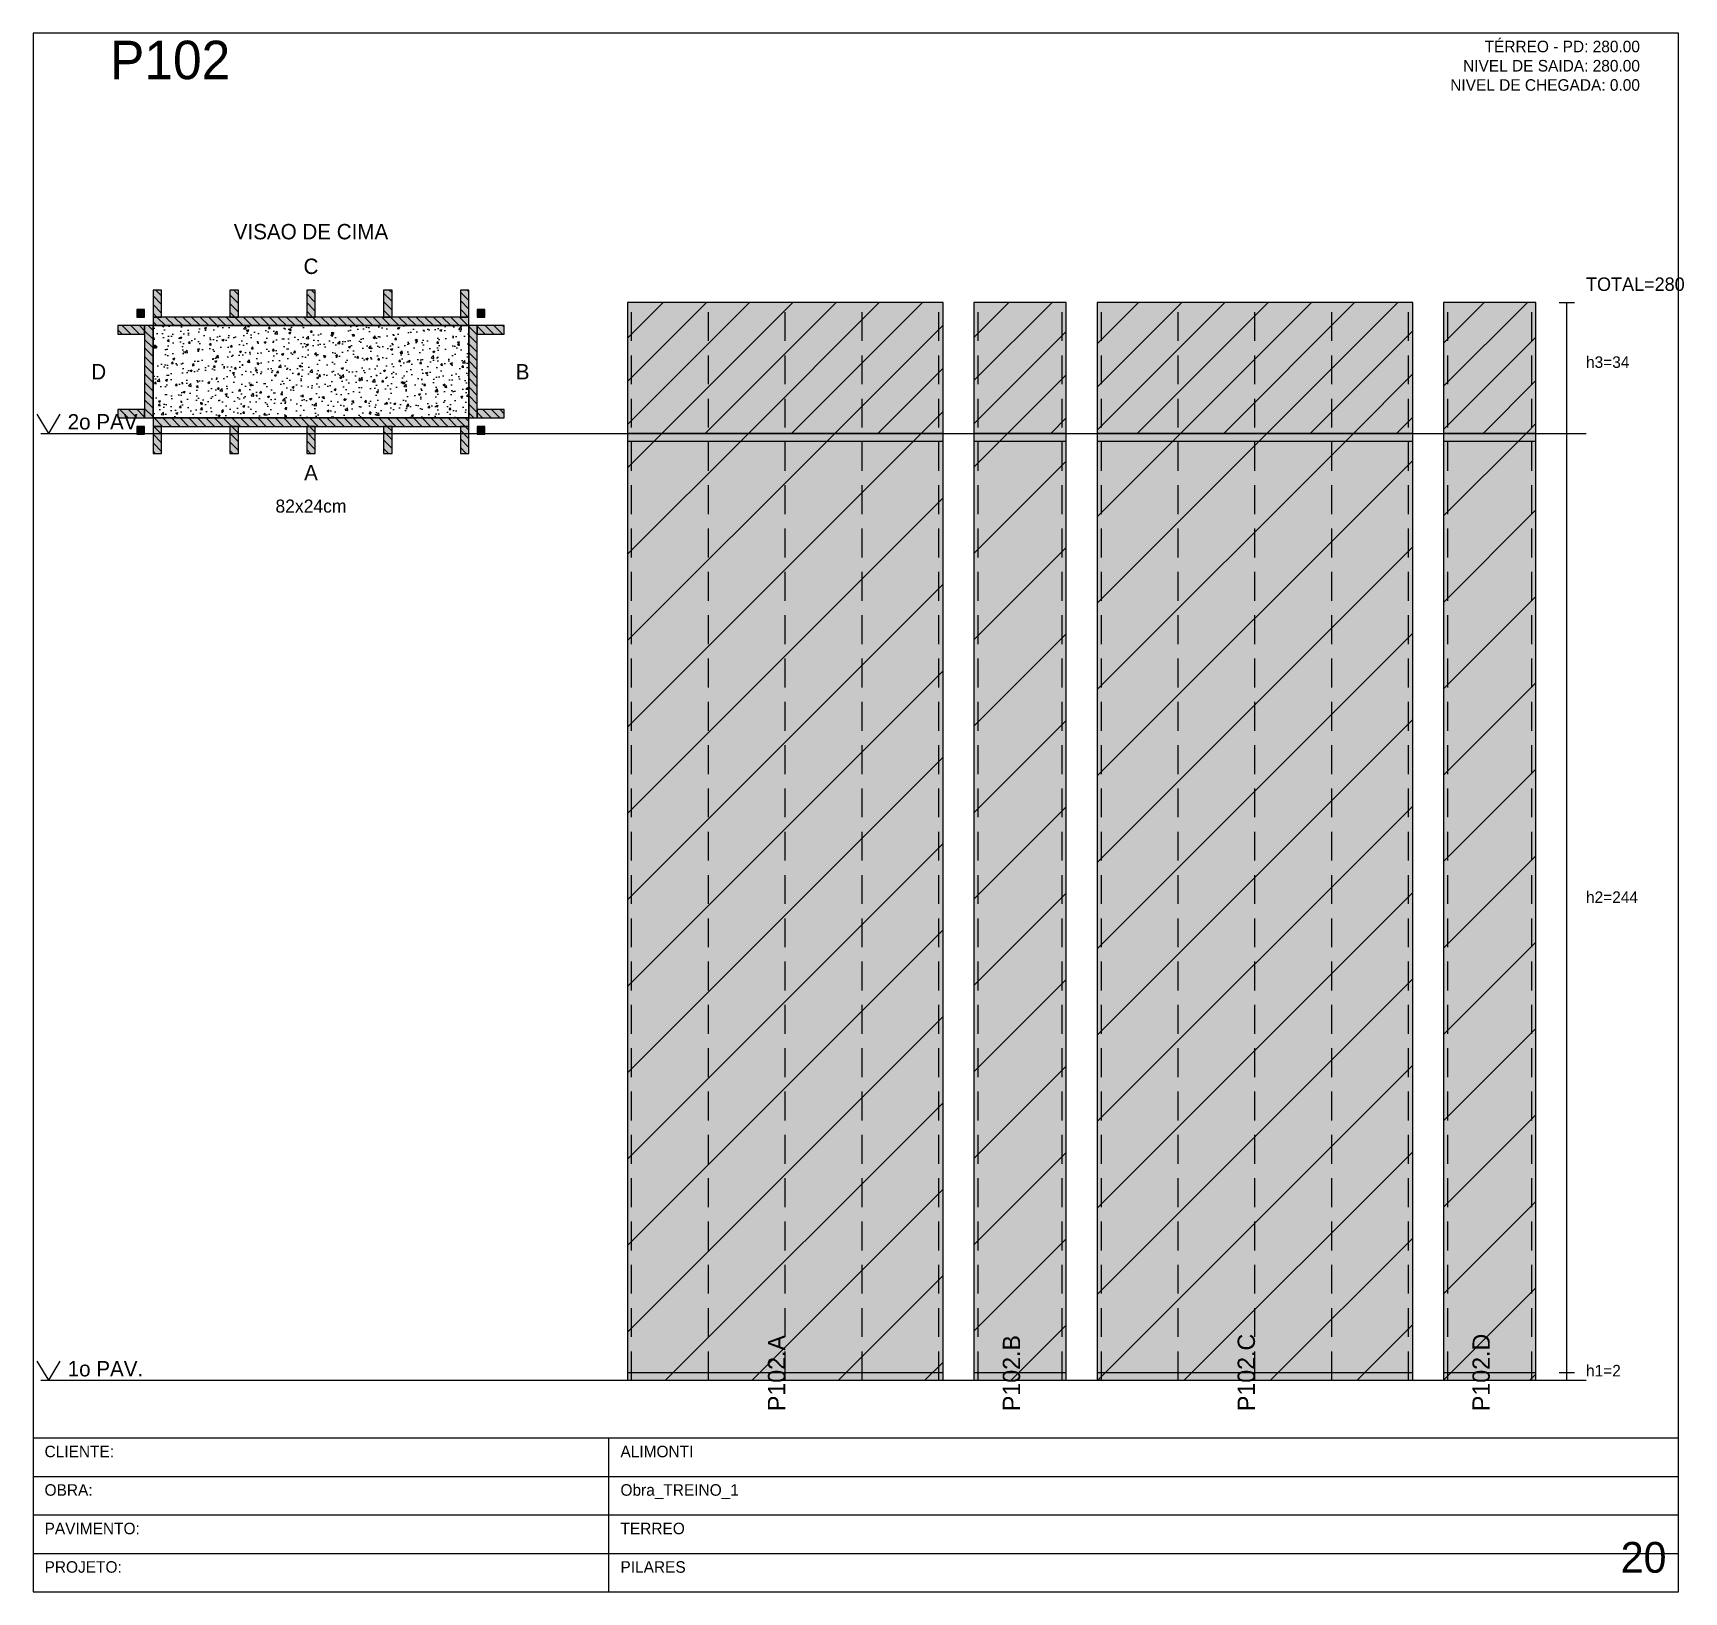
# Model space of a CAD drawing. Header units: metres. Extents: x 0 to 2088, y 0 to 2105.
# Drawn here: x 1659.6 to 2088.4, y 1275 to 1680 of the extents above; entities that cross this region are included whole.
import ezdxf
from ezdxf.enums import TextEntityAlignment as Align

# ---------------------------------------------------------------- set-up
doc = ezdxf.new("R2010")
doc.units = ezdxf.units.M
doc.linetypes.add('HIDDEN', pattern=[0.375, 0.25, -0.125])
for name, color, linetype in [('BORDA_CELULA', 9, 'Continuous'), ('CARIMBO', 9, 'Continuous'), ('CHAPA', 1, 'Continuous'), ('CONCRETO', 4, 'Continuous'), ('COTA', 241, 'Continuous'), ('Hachura', 251, 'Continuous'), ('LABEL_ID', 3, 'Continuous'), ('Nivel', 4, 'Continuous'), ('NOMENCLATURA', 1, 'Continuous'), ('Paineis', 200, 'Continuous'), ('SARR_2.2x7', 40, 'Continuous'), ('Texto Secao', 2, 'Continuous'), ('TEXTO_GERAL', 2, 'Continuous')]:
    doc.layers.add(name, color=color, linetype=linetype)

msp = doc.modelspace()

# ---------------------------------------------------------------- texts
at = {"layer": 'CARIMBO', "color": 9}
for s, p in [('CLIENTE:', (1662.6, 1310)), ('OBRA:', (1662.6, 1300)), ('PAVIMENTO:', (1662.6, 1290)), ('PROJETO:', (1662.6, 1280))]:
    msp.add_text(s, height=3, dxfattribs=at).set_placement(p)
at = {"layer": 'COTA', "color": 8}
for s, height, p in [('TOTAL=280', 3.5, (2063, 1613)), ('h3=34', 3, (2063, 1593)), ('h2=244', 3, (2063, 1454)), ('h1=2', 3, (2063, 1331))]:
    msp.add_text(s, height=height, dxfattribs=at).set_placement(p)
at = {"layer": 'Cota Secao (2x)', "color": 4}
msp.add_text('82x24cm', height=3.4, dxfattribs=at).set_placement((1731.8, 1558.8), align=Align.TOP_CENTER)
at = {"layer": 'LABEL_ID', "color": 3}
msp.add_text('20', height=8, dxfattribs=at).set_placement((2072, 1280))
at = {"layer": 'Nivel', "color": 4}
for s, p in [('2o PAV.', (1668.6, 1577)), ('1o PAV.', (1668.6, 1331))]:
    msp.add_text(s, height=4, dxfattribs=at).set_placement(p)
at = {"layer": 'NOMENCLATURA', "color": 1}
msp.add_text('P102', height=10, dxfattribs=at).set_placement((1679.6, 1668))
at = {"layer": 'Texto Secao', "color": 2}
for s, p in [('VISAO DE CIMA', (1731.8, 1625.2)), ('C', (1731.8, 1616.2))]:
    msp.add_text(s, height=4, dxfattribs=at).set_placement(p, align=Align.BOTTOM_CENTER)
msp.add_text('D', height=4, dxfattribs=at).set_placement((1678.6, 1592), align=Align.MIDDLE_RIGHT)
msp.add_text('B', height=4, dxfattribs=at).set_placement((1785, 1592), align=Align.MIDDLE_LEFT)
msp.add_text('A', height=4, dxfattribs=at).set_placement((1731.8, 1567.8), align=Align.TOP_CENTER)
for s, p in [('P102.A', (1855, 1322)), ('P102.B', (1916, 1322)), ('P102.C', (1977, 1322)), ('P102.D', (2038, 1322))]:
    msp.add_text(s, height=4.5, rotation=90, dxfattribs=at).set_placement(p)
at = {"layer": 'TEXTO_GERAL', "color": 2}
for s, p in [('TÉRREO - PD: 280.00', (2077, 1675)), ('NIVEL DE SAIDA: 280.00', (2077, 1670)), ('NIVEL DE CHEGADA: 0.00', (2077, 1665))]:
    msp.add_text(s, height=3, dxfattribs=at).set_placement(p, align=Align.RIGHT)
for s, p in [('ALIMONTI', (1812.19, 1310)), ('Obra_TREINO_1', (1812.19, 1300)), ('TERREO', (1812.19, 1290)), ('PILARES', (1812.19, 1280))]:
    msp.add_text(s, height=3, dxfattribs=at).set_placement(p)

# ---------------------------------------------------------------- hatches: boundary and pattern name
at = {"layer": 'CHAPA'}
for points in [[(1686.6, 1606.2), (1688.6, 1606.2), (1688.6, 1608.2), (1686.6, 1608.2)], [(1775, 1606.2), (1777, 1606.2), (1777, 1608.2), (1775, 1608.2)], [(1686.6, 1575.8), (1688.6, 1575.8), (1688.6, 1577.8), (1686.6, 1577.8)], [(1775, 1575.8), (1777, 1575.8), (1777, 1577.8), (1775, 1577.8)]]:
    msp.add_hatch(color=1, dxfattribs=at).paths.add_polyline_path(points)
at = {"layer": 'COTA'}
h = msp.add_hatch(dxfattribs=at)
h.set_pattern_fill('AR-CONC', scale=0.03)
h.paths.add_polyline_path([(1690.8, 1580), (1772.8, 1580), (1772.8, 1604), (1690.8, 1604)])
at = {"layer": 'Hachura'}
for points in [[(1814, 1576), (1896, 1576), (1896, 1610), (1814, 1610)], [(1904, 1576), (1928, 1576), (1928, 1610), (1904, 1610)], [(1936, 1576), (2018, 1576), (2018, 1610), (1936, 1610)], [(2026, 1576), (2050, 1576), (2050, 1610), (2026, 1610)], [(1814, 1330), (1896, 1330), (1896, 1576), (1814, 1576)], [(1904, 1330), (1928, 1330), (1928, 1576), (1904, 1576)], [(1936, 1330), (2018, 1330), (2018, 1576), (1936, 1576)], [(2026, 1330), (2050, 1330), (2050, 1576), (2026, 1576)]]:
    msp.add_hatch(color=7, dxfattribs=at).paths.add_polyline_path(points)
h = msp.add_hatch(dxfattribs=at)
h.set_pattern_fill('ANSI31', scale=2.5)
h.paths.add_polyline_path([(1814, 1576), (1896, 1576), (1896, 1610), (1814, 1610)])
h = msp.add_hatch(dxfattribs=at)
h.set_pattern_fill('ANSI31', scale=2.5)
h.paths.add_polyline_path([(1904, 1576), (1928, 1576), (1928, 1610), (1904, 1610)])
h = msp.add_hatch(dxfattribs=at)
h.set_pattern_fill('ANSI31', scale=2.5)
h.paths.add_polyline_path([(1936, 1576), (2018, 1576), (2018, 1610), (1936, 1610)])
h = msp.add_hatch(dxfattribs=at)
h.set_pattern_fill('ANSI31', scale=2.5)
h.paths.add_polyline_path([(2026, 1576), (2050, 1576), (2050, 1610), (2026, 1610)])
h = msp.add_hatch(dxfattribs=at)
h.set_pattern_fill('ANSI31', scale=5)
h.paths.add_polyline_path([(1814, 1330), (1896, 1330), (1896, 1576), (1814, 1576)])
h = msp.add_hatch(dxfattribs=at)
h.set_pattern_fill('ANSI31', scale=5)
h.paths.add_polyline_path([(1904, 1330), (1928, 1330), (1928, 1576), (1904, 1576)])
h = msp.add_hatch(dxfattribs=at)
h.set_pattern_fill('ANSI31', scale=5)
h.paths.add_polyline_path([(1936, 1330), (2018, 1330), (2018, 1576), (1936, 1576)])
h = msp.add_hatch(dxfattribs=at)
h.set_pattern_fill('ANSI31', scale=5)
h.paths.add_polyline_path([(2026, 1330), (2050, 1330), (2050, 1576), (2026, 1576)])
at = {"layer": 'Paineis'}
for points in [[(1688.6, 1580), (1690.8, 1580), (1690.8, 1604), (1688.6, 1604)], [(1690.8, 1604), (1772.8, 1604), (1772.8, 1606.2), (1690.8, 1606.2)], [(1772.8, 1580), (1775, 1580), (1775, 1604), (1772.8, 1604)], [(1690.8, 1577.8), (1772.8, 1577.8), (1772.8, 1580), (1690.8, 1580)]]:
    msp.add_hatch(color=7, dxfattribs=at).paths.add_polyline_path(points)
h = msp.add_hatch(dxfattribs=at)
h.set_pattern_fill('ANSI31', scale=0.5, angle=270)
h.paths.add_polyline_path([(1688.6, 1580), (1690.8, 1580), (1690.8, 1604), (1688.6, 1604)])
h = msp.add_hatch(dxfattribs=at)
h.set_pattern_fill('ANSI31', scale=0.5, angle=270)
h.paths.add_polyline_path([(1690.8, 1604), (1772.8, 1604), (1772.8, 1606.2), (1690.8, 1606.2)])
h = msp.add_hatch(dxfattribs=at)
h.set_pattern_fill('ANSI31', scale=0.5, angle=270)
h.paths.add_polyline_path([(1772.8, 1580), (1775, 1580), (1775, 1604), (1772.8, 1604)])
h = msp.add_hatch(dxfattribs=at)
h.set_pattern_fill('ANSI31', scale=0.5, angle=270)
h.paths.add_polyline_path([(1690.8, 1577.8), (1772.8, 1577.8), (1772.8, 1580), (1690.8, 1580)])
at = {"layer": 'SARR_2.2x7'}
for points in [[(1690.8, 1606.2), (1693, 1606.2), (1693, 1613.2), (1690.8, 1613.2)], [(1710.75, 1606.2), (1712.95, 1606.2), (1712.95, 1613.2), (1710.75, 1613.2)], [(1730.7, 1606.2), (1732.9, 1606.2), (1732.9, 1613.2), (1730.7, 1613.2)], [(1750.65, 1606.2), (1752.85, 1606.2), (1752.85, 1613.2), (1750.65, 1613.2)], [(1770.6, 1606.2), (1772.8, 1606.2), (1772.8, 1613.2), (1770.6, 1613.2)], [(1681.6, 1601.8), (1688.6, 1601.8), (1688.6, 1604), (1681.6, 1604)], [(1775, 1601.8), (1782, 1601.8), (1782, 1604), (1775, 1604)], [(1681.6, 1580), (1688.6, 1580), (1688.6, 1582.2), (1681.6, 1582.2)], [(1775, 1580), (1782, 1580), (1782, 1582.2), (1775, 1582.2)], [(1690.8, 1570.8), (1693, 1570.8), (1693, 1577.8), (1690.8, 1577.8)], [(1710.75, 1570.8), (1712.95, 1570.8), (1712.95, 1577.8), (1710.75, 1577.8)], [(1730.7, 1570.8), (1732.9, 1570.8), (1732.9, 1577.8), (1730.7, 1577.8)], [(1750.65, 1570.8), (1752.85, 1570.8), (1752.85, 1577.8), (1750.65, 1577.8)], [(1770.6, 1570.8), (1772.8, 1570.8), (1772.8, 1577.8), (1770.6, 1577.8)]]:
    msp.add_hatch(color=7, dxfattribs=at).paths.add_polyline_path(points)
h = msp.add_hatch(dxfattribs=at)
h.set_pattern_fill('ANSI31', scale=0.5, angle=270)
h.paths.add_polyline_path([(1690.8, 1606.2), (1693, 1606.2), (1693, 1613.2), (1690.8, 1613.2)])
h = msp.add_hatch(dxfattribs=at)
h.set_pattern_fill('ANSI31', scale=0.5, angle=270)
h.paths.add_polyline_path([(1710.75, 1606.2), (1712.95, 1606.2), (1712.95, 1613.2), (1710.75, 1613.2)])
h = msp.add_hatch(dxfattribs=at)
h.set_pattern_fill('ANSI31', scale=0.5, angle=270)
h.paths.add_polyline_path([(1730.7, 1606.2), (1732.9, 1606.2), (1732.9, 1613.2), (1730.7, 1613.2)])
h = msp.add_hatch(dxfattribs=at)
h.set_pattern_fill('ANSI31', scale=0.5, angle=270)
h.paths.add_polyline_path([(1750.65, 1606.2), (1752.85, 1606.2), (1752.85, 1613.2), (1750.65, 1613.2)])
h = msp.add_hatch(dxfattribs=at)
h.set_pattern_fill('ANSI31', scale=0.5, angle=270)
h.paths.add_polyline_path([(1770.6, 1606.2), (1772.8, 1606.2), (1772.8, 1613.2), (1770.6, 1613.2)])
h = msp.add_hatch(dxfattribs=at)
h.set_pattern_fill('ANSI31', scale=0.5, angle=270)
h.paths.add_polyline_path([(1681.6, 1601.8), (1688.6, 1601.8), (1688.6, 1604), (1681.6, 1604)])
h = msp.add_hatch(dxfattribs=at)
h.set_pattern_fill('ANSI31', scale=0.5, angle=270)
h.paths.add_polyline_path([(1775, 1601.8), (1782, 1601.8), (1782, 1604), (1775, 1604)])
h = msp.add_hatch(dxfattribs=at)
h.set_pattern_fill('ANSI31', scale=0.5, angle=270)
h.paths.add_polyline_path([(1681.6, 1580), (1688.6, 1580), (1688.6, 1582.2), (1681.6, 1582.2)])
h = msp.add_hatch(dxfattribs=at)
h.set_pattern_fill('ANSI31', scale=0.5, angle=270)
h.paths.add_polyline_path([(1775, 1580), (1782, 1580), (1782, 1582.2), (1775, 1582.2)])
h = msp.add_hatch(dxfattribs=at)
h.set_pattern_fill('ANSI31', scale=0.5, angle=270)
h.paths.add_polyline_path([(1690.8, 1570.8), (1693, 1570.8), (1693, 1577.8), (1690.8, 1577.8)])
h = msp.add_hatch(dxfattribs=at)
h.set_pattern_fill('ANSI31', scale=0.5, angle=270)
h.paths.add_polyline_path([(1710.75, 1570.8), (1712.95, 1570.8), (1712.95, 1577.8), (1710.75, 1577.8)])
h = msp.add_hatch(dxfattribs=at)
h.set_pattern_fill('ANSI31', scale=0.5, angle=270)
h.paths.add_polyline_path([(1730.7, 1570.8), (1732.9, 1570.8), (1732.9, 1577.8), (1730.7, 1577.8)])
h = msp.add_hatch(dxfattribs=at)
h.set_pattern_fill('ANSI31', scale=0.5, angle=270)
h.paths.add_polyline_path([(1750.65, 1570.8), (1752.85, 1570.8), (1752.85, 1577.8), (1750.65, 1577.8)])
h = msp.add_hatch(dxfattribs=at)
h.set_pattern_fill('ANSI31', scale=0.5, angle=270)
h.paths.add_polyline_path([(1770.6, 1570.8), (1772.8, 1570.8), (1772.8, 1577.8), (1770.6, 1577.8)])

# ---------------------------------------------------------------- linework, layer by layer
at = {"layer": 'BORDA_CELULA', "color": 9}
msp.add_lwpolyline([(1659.6, 1275), (2087, 1275), (2087, 1680), (1659.6, 1680)], close=True, dxfattribs=at)
at = {"layer": 'CARIMBO', "color": 40}
for p, q in [((1809.19, 1275), (1809.19, 1315)), ((1659.6, 1305), (2087, 1305)), ((1659.6, 1295), (2087, 1295)), ((1659.6, 1285), (2087, 1285))]:
    msp.add_line(p, q, dxfattribs=at)
msp.add_lwpolyline([(1659.6, 1275), (2087, 1275), (2087, 1315), (1659.6, 1315)], close=True, dxfattribs=at)
at = {"layer": 'CHAPA', "color": 1}
for points in [[(1686.6, 1606.2), (1688.6, 1606.2), (1688.6, 1608.2), (1686.6, 1608.2)], [(1775, 1606.2), (1777, 1606.2), (1777, 1608.2), (1775, 1608.2)], [(1686.6, 1575.8), (1688.6, 1575.8), (1688.6, 1577.8), (1686.6, 1577.8)], [(1775, 1575.8), (1777, 1575.8), (1777, 1577.8), (1775, 1577.8)]]:
    msp.add_lwpolyline(points, close=True, dxfattribs=at)
at = {"layer": 'CONCRETO', "color": 4}
msp.add_lwpolyline([(1690.8, 1580), (1772.8, 1580), (1772.8, 1604), (1690.8, 1604)], close=True, dxfattribs=at)
at = {"layer": 'COTA', "color": 8}
for p, q in [((2056, 1610), (2060, 1610)), ((2058, 1330), (2058, 1610)), ((2056, 1576), (2060, 1576)), ((2056, 1576), (2060, 1576)), ((2056, 1332), (2060, 1332)), ((2056, 1332), (2060, 1332)), ((2056, 1330), (2060, 1330))]:
    msp.add_line(p, q, dxfattribs=at)
at = {"layer": 'Nivel', "color": 4}
for p, q in [((1660.6, 1581), (1663.6, 1576)), ((1666.6, 1581), (1663.6, 1576)), ((1661.6, 1576), (2063, 1576)), ((1660.6, 1335), (1663.6, 1330)), ((1666.6, 1335), (1663.6, 1330)), ((1661.6, 1330), (2063, 1330))]:
    msp.add_line(p, q, dxfattribs=at)
at = {"layer": 'Paineis'}
for p, q in [((1814, 1574), (1896, 1574)), ((1904, 1574), (1928, 1574)), ((1936, 1574), (2018, 1574)), ((2026, 1574), (2050, 1574)), ((1814, 1332), (1896, 1332)), ((1904, 1332), (1928, 1332)), ((1936, 1332), (2018, 1332)), ((2026, 1332), (2050, 1332))]:
    msp.add_line(p, q, dxfattribs=at)
for points in [[(1814, 1576), (1896, 1576), (1896, 1610), (1814, 1610)], [(1904, 1576), (1928, 1576), (1928, 1610), (1904, 1610)], [(1936, 1576), (2018, 1576), (2018, 1610), (1936, 1610)], [(2026, 1576), (2050, 1576), (2050, 1610), (2026, 1610)], [(1688.6, 1580), (1690.8, 1580), (1690.8, 1604), (1688.6, 1604)], [(1690.8, 1604), (1772.8, 1604), (1772.8, 1606.2), (1690.8, 1606.2)], [(1772.8, 1580), (1775, 1580), (1775, 1604), (1772.8, 1604)], [(1690.8, 1577.8), (1772.8, 1577.8), (1772.8, 1580), (1690.8, 1580)], [(1814, 1330), (1896, 1330), (1896, 1576), (1814, 1576)], [(1904, 1330), (1928, 1330), (1928, 1576), (1904, 1576)], [(1936, 1330), (2018, 1330), (2018, 1576), (1936, 1576)], [(2026, 1330), (2050, 1330), (2050, 1576), (2026, 1576)]]:
    msp.add_lwpolyline(points, close=True, dxfattribs=at)
at = {"layer": 'SARR_2.2x7', "linetype": 'HIDDEN', "ltscale": 30}
for p, q in [((1815.1, 1330), (1815.1, 1610)), ((1835.05, 1330), (1835.05, 1610)), ((1855, 1330), (1855, 1610)), ((1874.95, 1330), (1874.95, 1610)), ((1894.9, 1330), (1894.9, 1610)), ((1905.1, 1330), (1905.1, 1610)), ((1926.9, 1330), (1926.9, 1610)), ((1937.1, 1330), (1937.1, 1610)), ((1957.05, 1330), (1957.05, 1610)), ((1977, 1330), (1977, 1610)), ((1996.95, 1330), (1996.95, 1610)), ((2016.9, 1330), (2016.9, 1610)), ((2027.1, 1330), (2027.1, 1610)), ((2048.9, 1330), (2048.9, 1610))]:
    msp.add_line(p, q, dxfattribs=at)
at = {"layer": 'SARR_2.2x7'}
for points in [[(1690.8, 1606.2), (1693, 1606.2), (1693, 1613.2), (1690.8, 1613.2)], [(1710.75, 1606.2), (1712.95, 1606.2), (1712.95, 1613.2), (1710.75, 1613.2)], [(1730.7, 1606.2), (1732.9, 1606.2), (1732.9, 1613.2), (1730.7, 1613.2)], [(1750.65, 1606.2), (1752.85, 1606.2), (1752.85, 1613.2), (1750.65, 1613.2)], [(1770.6, 1606.2), (1772.8, 1606.2), (1772.8, 1613.2), (1770.6, 1613.2)], [(1681.6, 1601.8), (1688.6, 1601.8), (1688.6, 1604), (1681.6, 1604)], [(1775, 1601.8), (1782, 1601.8), (1782, 1604), (1775, 1604)], [(1681.6, 1580), (1688.6, 1580), (1688.6, 1582.2), (1681.6, 1582.2)], [(1775, 1580), (1782, 1580), (1782, 1582.2), (1775, 1582.2)], [(1690.8, 1570.8), (1693, 1570.8), (1693, 1577.8), (1690.8, 1577.8)], [(1710.75, 1570.8), (1712.95, 1570.8), (1712.95, 1577.8), (1710.75, 1577.8)], [(1730.7, 1570.8), (1732.9, 1570.8), (1732.9, 1577.8), (1730.7, 1577.8)], [(1750.65, 1570.8), (1752.85, 1570.8), (1752.85, 1577.8), (1750.65, 1577.8)], [(1770.6, 1570.8), (1772.8, 1570.8), (1772.8, 1577.8), (1770.6, 1577.8)]]:
    msp.add_lwpolyline(points, close=True, dxfattribs=at)

msp.set_redraw_order([(e.dxf.handle, doc.entitydb.next_handle()) for e in msp.query("TEXT MTEXT ATTDEF DIMENSION ARC_DIMENSION")])  # texts and dimensions are drawn at this point

doc.saveas('drawing.dxf')
